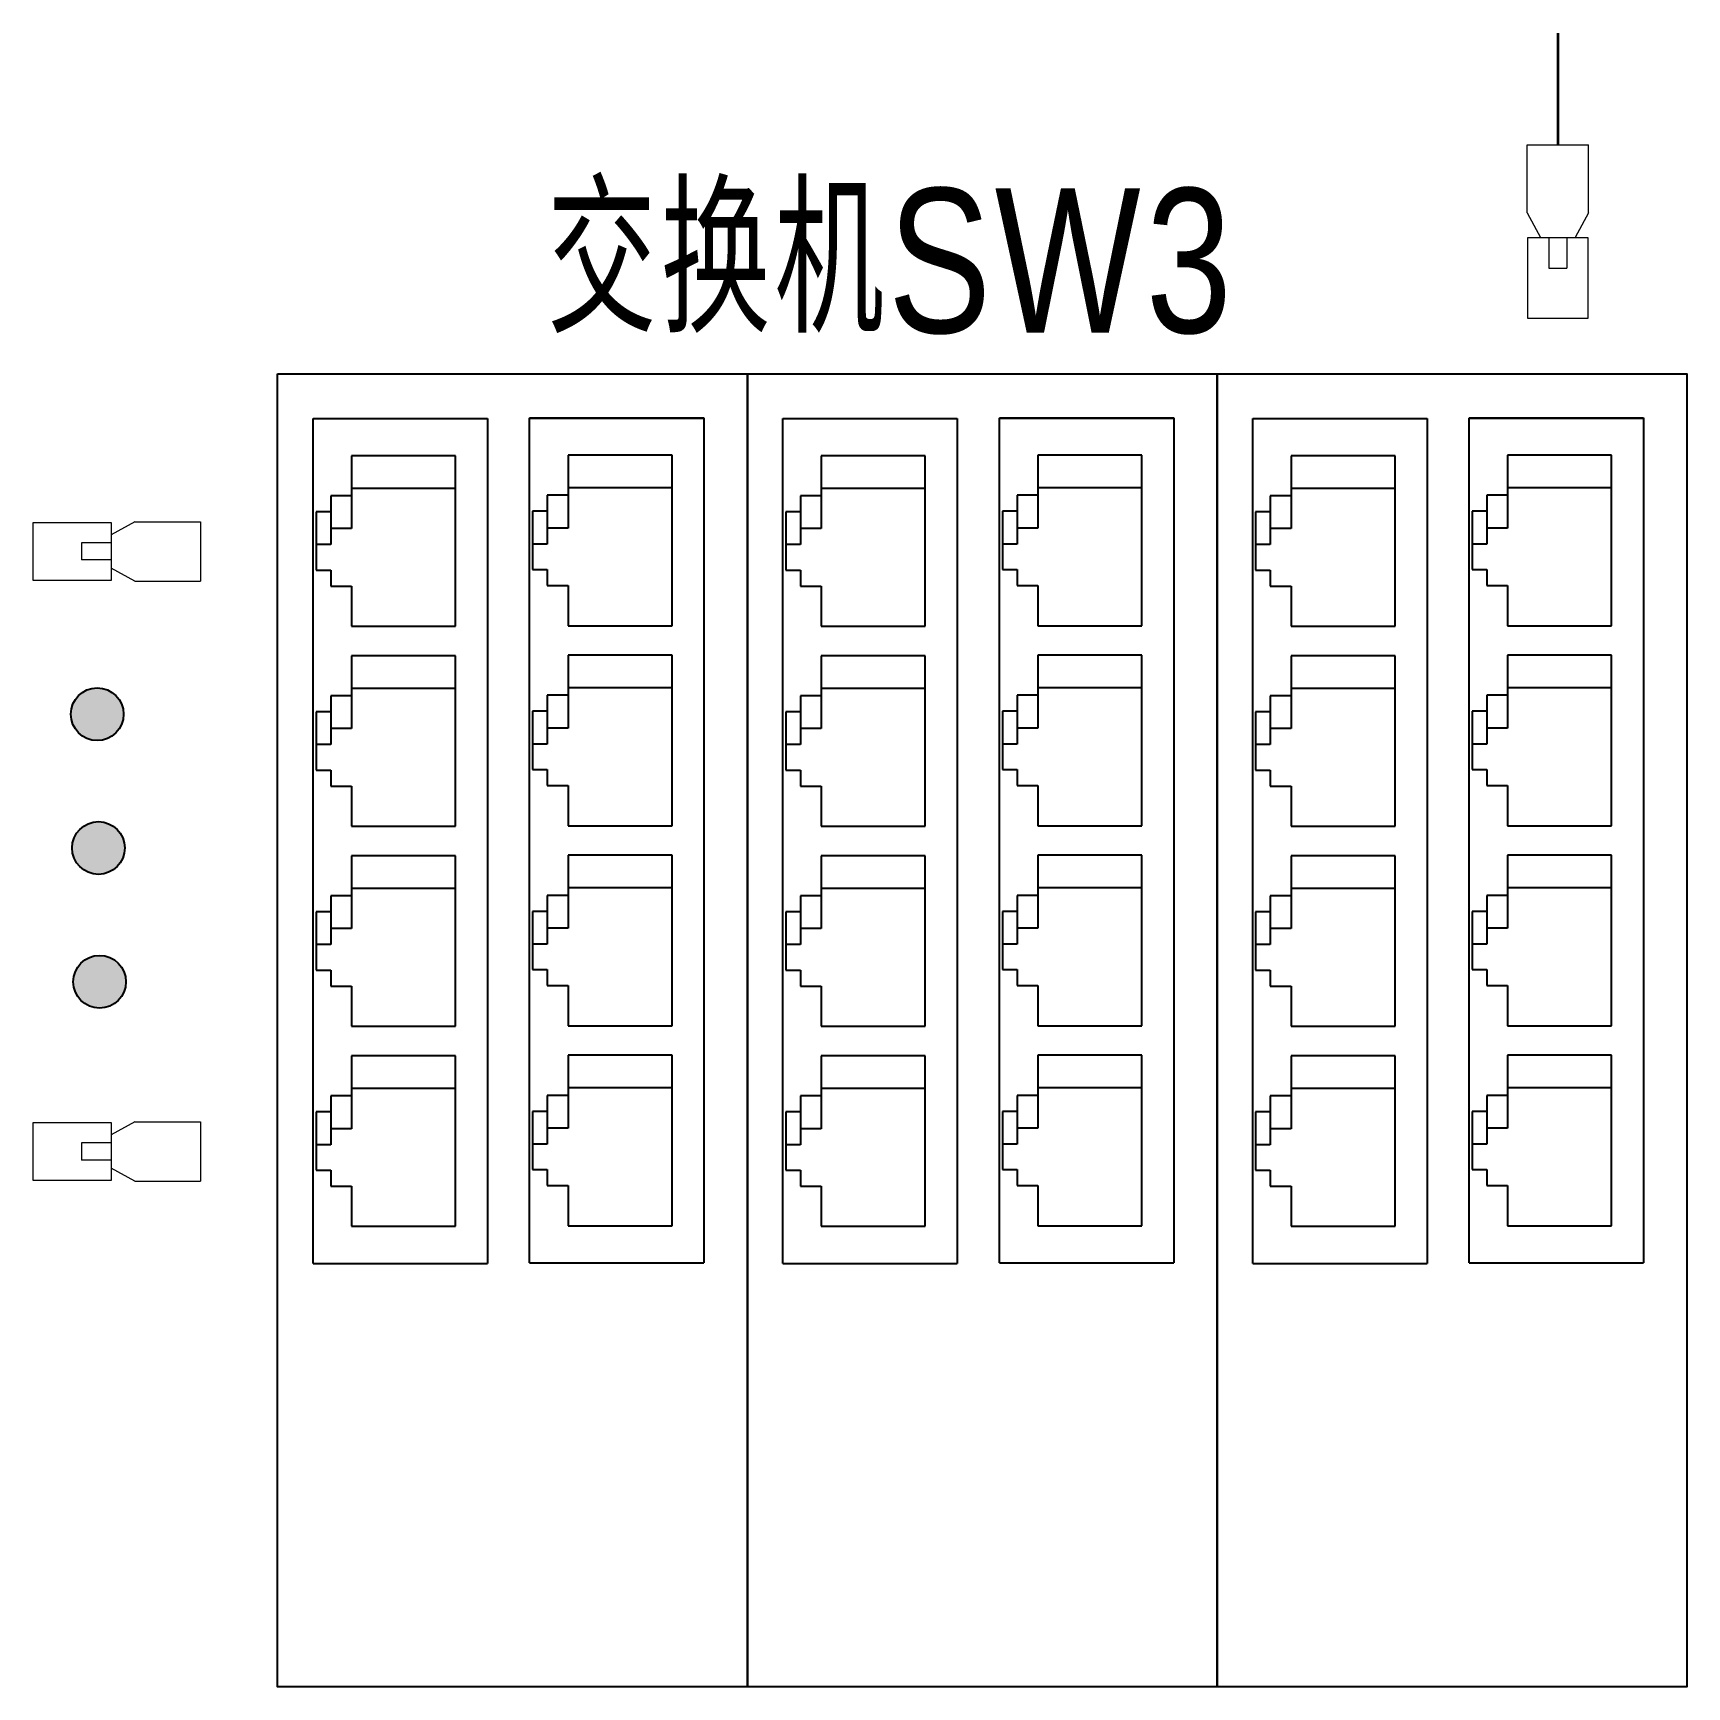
# Model space of a CAD drawing. Header units: millimetres. Extents: x -705761 to 1364679, y -410401 to 446404.
# Drawn here: x 777948 to 781956, y 150557 to 154564 of the extents above; entities that cross this region are included whole.
import ezdxf
from ezdxf.enums import TextEntityAlignment as Align

# ---------------------------------------------------------------- set-up
doc = ezdxf.new("R2010")
doc.units = ezdxf.units.MM
for name, color, linetype, lineweight in [('AM_2', 1, 'Continuous', 30), ('AM_5', 2, 'Continuous', 30), ('图框', 7, 'Continuous', 13), ('自动化标注', 90, 'Continuous', 0)]:
    doc.layers.add(name, color=color, linetype=linetype, lineweight=lineweight)
doc.layers.add('TK', color=7, linetype='Continuous')
doc.layers.add('模板-签名-公用', color=3, linetype='Continuous')
doc.styles.add('bsee', font='BSDI_XW.shx', dxfattribs={"width": 0.8, "bigfont": 'BSDI_HZ.shx'})
doc.styles.add('LZ-Roman', font='times.ttf')
doc.styles.add('Style-Times New Roman', font='times.ttf')
doc.styles.add('Style-仿宋_GB2312', font='')
doc.styles.add('宋体', font='', dxfattribs={"width": 0.7, "height": 2.5})
doc.styles.add('宋体_1', font='', dxfattribs={"width": 0.7, "height": 2.386364})
doc.styles.get('Style-仿宋_GB2312').set_extended_font_data('仿宋_GB2312')
doc.styles.get('宋体').set_extended_font_data('SimSun')
doc.styles.get('宋体_1').set_extended_font_data('SimSun')

msp = doc.modelspace()

# ---------------------------------------------------------------- texts
at = {"color": 7, "linetype": 'Continuous', "lineweight": 30, "insert": (780026.58, 154010.26), "char_height": 350, "width": 9542.2394, "attachment_point": 5, "line_spacing_factor": 0.6, "style": 'bsee'}
msp.add_mtext('{\\T1.036;交换机SW3}', dxfattribs=at)

# ---------------------------------------------------------------- blocks, each defined once
blk = doc.blocks.new('*U650')
at = {"layer": 'AM_2', "color": 7, "linetype": 'Continuous', "lineweight": 0}
for p, q in [((-0.155, -0.103), (-0.155, -0.642)), ((0.156, -0.103), (0.156, -0.642))]:
    blk.add_line(p, q, dxfattribs=at)
at = {"layer": 'AM_2', "color": 7, "linetype": 'Continuous', "lineweight": 0, "flags": 128}
for points in [[(-0.527, -0.103), (0.527, -0.103), (0.527, -1.522), (-0.527, -1.522), (-0.527, -0.103), (-0.527, -0.103)], [(-0.155, -0.642), (0.156, -0.642)]]:
    blk.add_lwpolyline(points, dxfattribs=at)
at = {"layer": 'AM_5', "color": 7, "linetype": 'Continuous', "lineweight": 0}
for p, q in [((-0.54, 1.522), (0.54, 1.522)), ((-0.54, 0.329), (-0.54, 1.522)), ((-0.54, 1.522), (0.54, 1.522)), ((0.54, 0.329), (0.54, 1.522)), ((-0.54, 0.329), (-0.302, -0.103)), ((0.54, 0.329), (0.302, -0.103))]:
    blk.add_line(p, q, dxfattribs=at)
blk = doc.blocks.new('*U643')
at = {"layer": 'AM_2', "color": 7, "linetype": 'Continuous', "lineweight": 0}
for p, q in [((-15.6, -10.3), (-15.6, -64.1)), ((15.5, -10.3), (15.5, -64.1))]:
    blk.add_line(p, q, dxfattribs=at)
at = {"layer": 'AM_2', "color": 7, "linetype": 'Continuous', "lineweight": 0, "flags": 128}
for points in [[(-52.7, -10.3), (52.7, -10.3), (52.7, -152.2), (-52.7, -152.2), (-52.7, -10.3), (-52.7, -10.3)], [(-15.6, -64.1), (15.5, -64.1)]]:
    blk.add_lwpolyline(points, dxfattribs=at)
at = {"layer": 'AM_5', "color": 7, "linetype": 'Continuous', "lineweight": 0}
for p, q in [((-54, 152.3), (54, 152.3)), ((-54, 32.9), (-54, 152.3)), ((-54, 152.3), (54, 152.3)), ((54, 32.9), (54, 152.3)), ((-54, 32.9), (-30.2, -10.3)), ((54, 32.9), (30.2, -10.3))]:
    blk.add_line(p, q, dxfattribs=at)
blk = doc.blocks.new('BSIET_通用图框_A3_1')
at = {"layer": '图框', "color": 7, "linetype": 'Continuous', "lineweight": 25}
for p, q in [((-367.8, 297), (-367.8, 292)), ((-315.2, 297), (-315.2, 292)), ((-262.6, 297), (-262.6, 292)), ((-210, 297), (-210, 292)), ((-157.4, 297), (-157.4, 292)), ((-104.8, 297), (-104.8, 292)), ((-52.2, 297), (-52.2, 292)), ((0, 247.5), (-5, 247.5)), ((0, 198), (-5, 198)), ((-420, 187), (-395, 187)), ((-412, 187), (-412, 87)), ((0, 148.5), (-5, 148.5)), ((-413.028, 145.317), (-418.653, 142.069)), ((-413.028, 138.821), (-413.028, 145.317)), ((-404.955, 145.317), (-410.58, 142.069)), ((-404.955, 138.821), (-404.955, 145.317)), ((-418.653, 142.069), (-413.028, 138.821)), ((-410.58, 142.069), (-404.955, 138.821)), ((0, 99), (-5, 99)), ((-413.028, 95.317), (-418.653, 92.069)), ((-413.028, 88.821), (-413.028, 95.317)), ((-404.955, 95.317), (-410.58, 92.069)), ((-404.955, 88.821), (-404.955, 95.317)), ((-418.653, 92.069), (-413.028, 88.821)), ((-410.58, 92.069), (-404.955, 88.821)), ((0, 49.5), (-5, 49.5)), ((-367.8, 0), (-367.8, 5)), ((-315.2, 0), (-315.2, 5)), ((-262.6, 0), (-262.6, 5)), ((-210, 0), (-210, 5)), ((-157.4, 0), (-157.4, 5)), ((-104.8, 0), (-104.8, 5)), ((-52.2, 0), (-52.2, 5))]:
    blk.add_line(p, q, dxfattribs=at)
at = {"layer": '图框', "color": 7, "linetype": 'Continuous', "lineweight": 20}
for p, q in [((-420, 292), (-395, 292)), ((-420, 292), (-395, 292)), ((-420, 292), (-395, 292)), ((-420, 292), (-395, 292)), ((-420, 187), (-395, 187)), ((-420, 187), (-395, 187)), ((-420.122, 61.207), (-395.122, 61.207)), ((-420, 61.207), (-395, 61.207)), ((-420, 61.207), (-395, 61.207)), ((-420, 61.207), (-395, 61.207)), ((-420.017, 53.207), (-395.017, 53.207)), ((-420.017, 53.207), (-395.017, 53.207)), ((-420.017, 53.207), (-395.017, 53.207)), ((-420, 53.207), (-395, 53.207)), ((-420, 45.207), (-395, 45.207)), ((-420, 37.207), (-395, 37.207)), ((-420, 29.207), (-395, 29.207)), ((-420, 21.207), (-395, 21.207)), ((-420, 13.207), (-395, 13.207)), ((-420, 5), (-395, 5))]:
    blk.add_line(p, q, dxfattribs=at)
at = {"layer": '图框', "color": 7, "linetype": 'Continuous', "lineweight": 35}
for p, q in [((-395, 187), (-420, 187)), ((-395, 187), (-420, 187)), ((-394.921, 177), (-420, 177)), ((-394.921, 158.455), (-420, 158.455)), ((-395.057, 148.352), (-420, 148.352)), ((-395, 137), (-420, 137)), ((-395, 137), (-420, 137)), ((-394.921, 127), (-420, 127)), ((-394.921, 108.455), (-420, 108.455)), ((-395.057, 98.352), (-420, 98.352)), ((-395, 87), (-420, 87))]:
    blk.add_line(p, q, dxfattribs=at)
at = {"layer": '图框', "color": 7, "linetype": 'Continuous', "lineweight": 50}
blk.add_line((-404, 187), (-404, 87), dxfattribs=at)
at = {"layer": '图框', "lineweight": 25}
blk.add_lwpolyline([(-420, 297), (0, 297), (0, 0), (-420, 0)], close=True, dxfattribs=at)
at = {"layer": '图框', "lineweight": 100}
blk.add_lwpolyline([(-395, 292), (-5, 292), (-5, 5), (-395, 5)], close=True, dxfattribs=at)
at = {"layer": 'TK', "style": '宋体_1', "width": 0.7, "flags": 3}
for tag, p in [('LZCO_NGZBS-W50-H30-D10_T7', (-43.865, 279.748)), ('LZCO_NJN-W50-H30-D10_T7', (-42.728, 248.654))]:
    blk.add_attdef(tag, text='', height=3, dxfattribs=at).set_placement(p, align=Align.MIDDLE_CENTER)
at = {"layer": 'TK', "style": '宋体', "width": 0.7, "flags": 3}
for tag, p in [('LZHQ_N会签6_T6_H6', (-407.253, 57.082)), ('LZHQ_N会签5_T6_H6', (-407.253, 49.082)), ('LZHQ_N会签4_T6_H6', (-407.253, 41.082)), ('LZHQ_N会签3_T6_H6', (-407.253, 33.082)), ('LZHQ_N会签2_T6_H6', (-407.253, 25.082)), ('LZHQ_N会签1_T6_H6', (-407.253, 17.082))]:
    blk.add_attdef(tag, text='', height=2.5, dxfattribs=at).set_placement(p, align=Align.MIDDLE)
at = {"layer": '图框', "color": 7, "linetype": 'Continuous', "lineweight": 25}
for s, height, style, width, p in [('1', 3, 'Style-仿宋_GB2312', 0.733334, (-394.894, 294.485)), ('2', 3, 'Style-仿宋_GB2312', 0.733334, (-342.697, 294.485)), ('3', 3, 'Style-仿宋_GB2312', 0.733334, (-290.097, 294.485)), ('4', 3, 'Style-仿宋_GB2312', 0.733334, (-237.497, 294.485)), ('5', 3, 'Style-仿宋_GB2312', 0.733334, (-184.897, 294.485)), ('6', 3, 'Style-仿宋_GB2312', 0.733334, (-132.297, 294.485)), ('7', 3, 'Style-仿宋_GB2312', 0.733334, (-79.697, 294.485)), ('8', 3, 'Style-仿宋_GB2312', 0.733334, (-27.097, 294.485)), ('A', 3.5, 'Style-仿宋_GB2312', 0.628572, (-2.068, 271.951)), ('B', 3.5, 'Style-仿宋_GB2312', 0.628572, (-2.068, 222.451)), ('C', 3.5, 'Style-仿宋_GB2312', 0.628572, (-2.067, 172.951)), ('D', 3.5, 'Style-仿宋_GB2312', 0.628572, (-2.068, 123.452)), ('E', 3.5, 'Style-仿宋_GB2312', 0.628572, (-2.426, 76.974)), ('F', 3.5, 'Style-仿宋_GB2312', 0.628572, (-2.426, 29.556)), ('1', 3, 'Style-仿宋_GB2312', 0.733334, (-395.001, 2.5)), ('2', 3, 'Style-仿宋_GB2312', 0.733334, (-342.801, 2.5)), ('3', 3, 'Style-仿宋_GB2312', 0.733334, (-290.201, 2.5)), ('4', 3, 'Style-仿宋_GB2312', 0.733334, (-237.601, 2.5)), ('5', 3, 'Style-仿宋_GB2312', 0.733334, (-185.001, 2.5)), ('6', 3, 'Style-仿宋_GB2312', 0.733334, (-132.401, 2.5)), ('7', 3, 'Style-仿宋_GB2312', 0.733334, (-79.801, 2.5)), ('8', 3, 'Style-仿宋_GB2312', 0.733334, (-27.201, 2.5)), ('A3', 3, 'Style-Times New Roman', 0.7, (-2.232, 1.953))]:
    blk.add_text(s, height=height, dxfattribs=dict(at, style=style, width=width)).set_placement(p, align=Align.MIDDLE_CENTER)
at = {"layer": '图框', "color": 7, "linetype": 'Continuous', "lineweight": 20, "style": 'LZ-Roman'}
for s, p in [('This drawing is the property of BSIET. All patents know-hows', (-410.8, 192)), ('and technical information contained therein are confidential.', (-407.2, 192)), ('It shall not be copied, duplicated,submitted or disclosed to ', (-403.6, 192))]:
    blk.add_text(s, height=2.6, rotation=90, dxfattribs=at).set_placement(p, align=Align.TOP_LEFT)
at = {"layer": '图框', "color": 7, "linetype": 'Continuous', "lineweight": 20, "style": 'Style-仿宋_GB2312', "width": 0.807692}
blk.add_text('本图的权益，属北京首钢国际工程技术有限公司所有。所含的专利、专有技术', height=2.6, rotation=90, dxfattribs=at).set_placement((-418, 192), align=Align.TOP_LEFT)
at = {"layer": '图框', "color": 7, "linetype": 'Continuous'}
for s, height, style, width, p in [('和信息，应予保密。未经本公司许可，不得复制、提供或披露给任何第三方。', 2.6, 'Style-仿宋_GB2312', 0.807692, (-411.8, 192)), ('Name', 1.6, 'Style-Times New Roman', 0.55, (-396.295, 165.994)), ('Places', 1.6, 'Style-Times New Roman', 0.55, (-396.538, 152.125)), ('Index', 1.6, 'Style-Times New Roman', 0.55, (-396.425, 141.361)), ('Name', 1.6, 'Style-Times New Roman', 0.55, (-396.439, 115.885)), ('Places', 1.6, 'Style-Times New Roman', 0.55, (-396.43, 101.916)), ('Index', 1.6, 'Style-Times New Roman', 0.55, (-396.457, 90.974))]:
    blk.add_text(s, height=height, rotation=90, dxfattribs=dict(at, style=style, width=width)).set_placement(p)
at = {"layer": '图框', "color": 7, "linetype": 'Continuous', "style": 'LZ-Roman'}
blk.add_text('anythird party without consent of BSIET.', height=2.6, rotation=90, dxfattribs=at).set_placement((-397.4, 191.841))
at = {"layer": '图框', "color": 7, "linetype": 'Continuous', "lineweight": 20, "style": 'Style-仿宋_GB2312', "width": 0.678571}
for s, p in [('日 期', (-399.207, 178.679)), ('姓 名', (-399.316, 164.399)), ('处 数', (-399.323, 150.233)), ('修改标记', (-399.208, 137.339)), ('日 期', (-399.207, 128.787)), ('姓 名', (-399.38, 114.344)), ('处 数', (-399.495, 100.342)), ('修改标记', (-399.495, 87.448))]:
    blk.add_text(s, height=2.8, rotation=90, dxfattribs=at).set_placement(p)
at = {"layer": '图框', "color": 7, "linetype": 'Continuous', "lineweight": 25, "style": 'Style-Times New Roman', "width": 0.55}
for p in [(-396.239, 180.852), (-396.396, 131.177)]:
    blk.add_text('Date', height=1.6, rotation=90, dxfattribs=at).set_placement(p)
at = {"layer": '图框', "color": 7, "linetype": 'Continuous', "style": 'Style-Times New Roman', "width": 0.5}
blk.add_text('会签栏  CONFIRM', height=3.5, dxfattribs=at).set_placement((-418.587, 7.847))
at = {"layer": '模板-签名-公用', "style": '宋体', "width": 0.7}
blk.add_attdef('LZTQINS', text='', height=2, dxfattribs=at).set_placement((-5, 5), align=Align.MIDDLE)
at = {"layer": '模板-签名-公用', "style": '宋体', "width": 0.7, "flags": 3}
blk.add_attdef('LZFRAME', (-40.909, 2.064), '', height=3, dxfattribs=at)

# ---------------------------------------------------------------- hatches: boundary and pattern name
at = {"layer": '图框', "linetype": 'Continuous', "lineweight": 25}
h = msp.add_hatch(color=0, dxfattribs=at)
h.dxf.hatch_style = 1
edge = h.paths.add_edge_path()
edge.add_arc((778103.28, 152913.63), 63.85, 0, 360)
h = msp.add_hatch(color=0, dxfattribs=at)
h.dxf.hatch_style = 1
edge = h.paths.add_edge_path()
edge.add_arc((778106.22, 152589.5), 63.85, 0, 360)
h = msp.add_hatch(color=0, dxfattribs=at)
h.dxf.hatch_style = 1
edge = h.paths.add_edge_path()
edge.add_arc((778106.22, 152589.5), 63.85, 0, 360)
h = msp.add_hatch(color=0, dxfattribs=at)
h.dxf.hatch_style = 1
edge = h.paths.add_edge_path()
edge.add_arc((778109.15, 152265.37), 63.85, 0, 360)

# ---------------------------------------------------------------- linework, layer by layer
at = {"color": 0, "linetype": 'Continuous', "ltscale": 0.01}
for p, q in [((778626.62, 153629.92), (779049, 153629.92)), ((778626.62, 153629.92), (778626.62, 153629.83)), ((778626.62, 151583.24), (778626.62, 153629.83)), ((778626.62, 153629.83), (779049, 153629.83)), ((779049, 153629.92), (779049, 153629.83)), ((779049, 153629.83), (779049, 151583.24)), ((779151.23, 153631.29), (779573.6, 153631.29)), ((779151.23, 153631.29), (779151.23, 153631.19)), ((779151.23, 151584.6), (779151.23, 153631.19)), ((779151.23, 153631.19), (779573.6, 153631.19)), ((779573.6, 153631.29), (779573.6, 153631.19)), ((779573.6, 153631.19), (779573.6, 151584.6)), ((779765.03, 153629.92), (780187.4, 153629.92)), ((779765.03, 153629.92), (779765.03, 153629.83)), ((779765.03, 151583.24), (779765.03, 153629.83)), ((779765.03, 153629.83), (780187.4, 153629.83)), ((780187.4, 153629.92), (780187.4, 153629.83)), ((780187.4, 153629.83), (780187.4, 151583.24)), ((780289.63, 153631.29), (780712.01, 153631.29)), ((780289.63, 153631.29), (780289.63, 153631.19)), ((780289.63, 151584.6), (780289.63, 153631.19)), ((780289.63, 153631.19), (780712.01, 153631.19)), ((780712.01, 153631.29), (780712.01, 153631.19)), ((780712.01, 153631.19), (780712.01, 151584.6)), ((780903.43, 153629.92), (781325.8, 153629.92)), ((780903.43, 153629.92), (780903.43, 153629.83)), ((780903.43, 151583.24), (780903.43, 153629.83)), ((780903.43, 153629.83), (781325.8, 153629.83)), ((781325.8, 153629.92), (781325.8, 153629.83)), ((781325.8, 153629.83), (781325.8, 151583.24)), ((781428.03, 153631.29), (781850.41, 153631.29)), ((781428.03, 153631.29), (781428.03, 153631.19)), ((781428.03, 151584.6), (781428.03, 153631.19)), ((781428.03, 153631.19), (781850.41, 153631.19)), ((781850.41, 153631.29), (781850.41, 153631.19)), ((781850.41, 153631.19), (781850.41, 151584.6)), ((778971.62, 153539.98), (778719.62, 153539.98)), ((778719.62, 153539.98), (778719.62, 153460.64)), ((778971.62, 153460.64), (778971.62, 153539.98)), ((779496.23, 153541.35), (779244.22, 153541.35)), ((779244.22, 153541.35), (779244.22, 153462)), ((779496.23, 153462), (779496.23, 153541.35)), ((780110.03, 153539.98), (779858.02, 153539.98)), ((779858.02, 153539.98), (779858.02, 153460.64)), ((780110.03, 153460.64), (780110.03, 153539.98)), ((780634.63, 153541.35), (780382.62, 153541.35)), ((780382.62, 153541.35), (780382.62, 153462)), ((780634.63, 153462), (780634.63, 153541.35)), ((781248.43, 153539.98), (780996.42, 153539.98)), ((780996.42, 153539.98), (780996.42, 153460.64)), ((781248.43, 153460.64), (781248.43, 153539.98)), ((781773.03, 153541.35), (781521.03, 153541.35)), ((781521.03, 153541.35), (781521.03, 153462)), ((781773.03, 153462), (781773.03, 153541.35)), ((778971.62, 153460.64), (778719.62, 153460.64)), ((778719.62, 153460.64), (778719.62, 153442.63)), ((778971.62, 153126.76), (778971.62, 153460.64)), ((779496.23, 153462), (779244.22, 153462)), ((779244.22, 153462), (779244.22, 153443.99)), ((779496.23, 153128.13), (779496.23, 153462)), ((780110.03, 153460.64), (779858.02, 153460.64)), ((779858.02, 153460.64), (779858.02, 153442.63)), ((780110.03, 153126.76), (780110.03, 153460.64)), ((780634.63, 153462), (780382.62, 153462)), ((780382.62, 153462), (780382.62, 153443.99)), ((780634.63, 153128.13), (780634.63, 153462)), ((781248.43, 153460.64), (780996.42, 153460.64)), ((780996.42, 153460.64), (780996.42, 153442.63)), ((781248.43, 153126.76), (781248.43, 153460.64)), ((781773.03, 153462), (781521.03, 153462)), ((781521.03, 153462), (781521.03, 153443.99)), ((781773.03, 153128.13), (781773.03, 153462)), ((778719.62, 153442.63), (778669.22, 153442.63)), ((778669.22, 153442.63), (778669.22, 153403.86)), ((778719.62, 153442.63), (778719.62, 153363.28)), ((779244.22, 153443.99), (779193.82, 153443.99)), ((779193.82, 153443.99), (779193.82, 153405.22)), ((779244.22, 153443.99), (779244.22, 153364.65)), ((779858.02, 153442.63), (779807.62, 153442.63)), ((779807.62, 153442.63), (779807.62, 153403.86)), ((779858.02, 153442.63), (779858.02, 153363.28)), ((780382.62, 153443.99), (780332.22, 153443.99)), ((780332.22, 153443.99), (780332.22, 153405.22)), ((780382.62, 153443.99), (780382.62, 153364.65)), ((780996.42, 153442.63), (780946.02, 153442.63)), ((780946.02, 153442.63), (780946.02, 153403.86)), ((780996.42, 153442.63), (780996.42, 153363.28)), ((781521.03, 153443.99), (781470.63, 153443.99)), ((781470.63, 153443.99), (781470.63, 153405.22)), ((781521.03, 153443.99), (781521.03, 153364.65)), ((778633.72, 153403.86), (778633.72, 153324.51)), ((778669.22, 153403.86), (778633.72, 153403.86)), ((778669.22, 153403.86), (778669.22, 153363.28)), ((779158.33, 153405.22), (779158.33, 153325.88)), ((779193.82, 153405.22), (779158.33, 153405.22)), ((779193.82, 153405.22), (779193.82, 153364.65)), ((779772.12, 153403.86), (779772.12, 153324.51)), ((779807.62, 153403.86), (779772.12, 153403.86)), ((779807.62, 153403.86), (779807.62, 153363.28)), ((780296.73, 153405.22), (780296.73, 153325.88)), ((780332.22, 153405.22), (780296.73, 153405.22)), ((780332.22, 153405.22), (780332.22, 153364.65)), ((780910.53, 153403.86), (780910.53, 153324.51)), ((780946.02, 153403.86), (780910.53, 153403.86)), ((780946.02, 153403.86), (780946.02, 153363.28)), ((781435.13, 153405.22), (781435.13, 153325.88)), ((781470.63, 153405.22), (781435.13, 153405.22)), ((781470.63, 153405.22), (781470.63, 153364.65)), ((778719.62, 153363.28), (778669.22, 153363.28)), ((778669.22, 153363.28), (778669.22, 153324.51)), ((779244.22, 153364.65), (779193.82, 153364.65)), ((779193.82, 153364.65), (779193.82, 153325.88)), ((779858.02, 153363.28), (779807.62, 153363.28)), ((779807.62, 153363.28), (779807.62, 153324.51)), ((780382.62, 153364.65), (780332.22, 153364.65)), ((780332.22, 153364.65), (780332.22, 153325.88)), ((780996.42, 153363.28), (780946.02, 153363.28)), ((780946.02, 153363.28), (780946.02, 153324.51)), ((781521.03, 153364.65), (781470.63, 153364.65)), ((781470.63, 153364.65), (781470.63, 153325.88)), ((778633.72, 153324.51), (778633.72, 153262.89)), ((778669.22, 153324.51), (778633.72, 153324.51)), ((779158.33, 153325.88), (779158.33, 153264.25)), ((779193.82, 153325.88), (779158.33, 153325.88)), ((779772.12, 153324.51), (779772.12, 153262.89)), ((779807.62, 153324.51), (779772.12, 153324.51)), ((780296.73, 153325.88), (780296.73, 153264.25)), ((780332.22, 153325.88), (780296.73, 153325.88)), ((780910.53, 153324.51), (780910.53, 153262.89)), ((780946.02, 153324.51), (780910.53, 153324.51)), ((781435.13, 153325.88), (781435.13, 153264.25)), ((781470.63, 153325.88), (781435.13, 153325.88)), ((778633.72, 153262.89), (778669.22, 153262.89)), ((778669.22, 153262.89), (778669.22, 153224.12)), ((779158.33, 153264.25), (779193.82, 153264.25)), ((779193.82, 153264.25), (779193.82, 153225.48)), ((779772.12, 153262.89), (779807.62, 153262.89)), ((779807.62, 153262.89), (779807.62, 153224.12)), ((780296.73, 153264.25), (780332.22, 153264.25)), ((780332.22, 153264.25), (780332.22, 153225.48)), ((780910.53, 153262.89), (780946.02, 153262.89)), ((780946.02, 153262.89), (780946.02, 153224.12)), ((781435.13, 153264.25), (781470.63, 153264.25)), ((781470.63, 153264.25), (781470.63, 153225.48)), ((778669.22, 153224.12), (778719.62, 153224.12)), ((778719.62, 153224.12), (778719.62, 153126.76)), ((779193.82, 153225.48), (779244.22, 153225.48)), ((779244.22, 153225.48), (779244.22, 153128.13)), ((779807.62, 153224.12), (779858.02, 153224.12)), ((779858.02, 153224.12), (779858.02, 153126.76)), ((780332.22, 153225.48), (780382.62, 153225.48)), ((780382.62, 153225.48), (780382.62, 153128.13)), ((780946.02, 153224.12), (780996.42, 153224.12)), ((780996.42, 153224.12), (780996.42, 153126.76)), ((781470.63, 153225.48), (781521.03, 153225.48)), ((781521.03, 153225.48), (781521.03, 153128.13)), ((778719.62, 153126.76), (778971.62, 153126.76)), ((779244.22, 153128.13), (779496.23, 153128.13)), ((779858.02, 153126.76), (780110.03, 153126.76)), ((780382.62, 153128.13), (780634.63, 153128.13)), ((780996.42, 153126.76), (781248.43, 153126.76)), ((781521.03, 153128.13), (781773.03, 153128.13)), ((778719.62, 153055.39), (778719.62, 152976.05)), ((778971.62, 153055.39), (778719.62, 153055.39)), ((778971.62, 152976.05), (778971.62, 153055.39)), ((779244.22, 153056.76), (779244.22, 152977.41)), ((779496.23, 153056.76), (779244.22, 153056.76)), ((779496.23, 152977.41), (779496.23, 153056.76)), ((779858.02, 153055.39), (779858.02, 152976.05)), ((780110.03, 153055.39), (779858.02, 153055.39)), ((780110.03, 152976.05), (780110.03, 153055.39)), ((780382.62, 153056.76), (780382.62, 152977.41)), ((780634.63, 153056.76), (780382.62, 153056.76)), ((780634.63, 152977.41), (780634.63, 153056.76)), ((780996.42, 153055.39), (780996.42, 152976.05)), ((781248.43, 153055.39), (780996.42, 153055.39)), ((781248.43, 152976.05), (781248.43, 153055.39)), ((781521.03, 153056.76), (781521.03, 152977.41)), ((781773.03, 153056.76), (781521.03, 153056.76)), ((781773.03, 152977.41), (781773.03, 153056.76)), ((778719.62, 152976.05), (778719.62, 152958.04)), ((778971.62, 152976.05), (778719.62, 152976.05)), ((778971.62, 152642.17), (778971.62, 152976.05)), ((779244.22, 152977.41), (779244.22, 152959.4)), ((779496.23, 152977.41), (779244.22, 152977.41)), ((779496.23, 152643.54), (779496.23, 152977.41)), ((779858.02, 152976.05), (779858.02, 152958.04)), ((780110.03, 152976.05), (779858.02, 152976.05)), ((780110.03, 152642.17), (780110.03, 152976.05)), ((780382.62, 152977.41), (780382.62, 152959.4)), ((780634.63, 152977.41), (780382.62, 152977.41)), ((780634.63, 152643.54), (780634.63, 152977.41)), ((780996.42, 152976.05), (780996.42, 152958.04)), ((781248.43, 152976.05), (780996.42, 152976.05)), ((781248.43, 152642.17), (781248.43, 152976.05)), ((781521.03, 152977.41), (781521.03, 152959.4)), ((781773.03, 152977.41), (781521.03, 152977.41)), ((781773.03, 152643.54), (781773.03, 152977.41)), ((778719.62, 152958.04), (778669.22, 152958.04)), ((778669.22, 152958.04), (778669.22, 152919.27)), ((778719.62, 152958.04), (778719.62, 152878.69)), ((779244.22, 152959.4), (779193.82, 152959.4)), ((779193.82, 152959.4), (779193.82, 152920.63)), ((779244.22, 152959.4), (779244.22, 152880.06)), ((779858.02, 152958.04), (779807.62, 152958.04)), ((779807.62, 152958.04), (779807.62, 152919.27)), ((779858.02, 152958.04), (779858.02, 152878.69)), ((780382.62, 152959.4), (780332.22, 152959.4)), ((780332.22, 152959.4), (780332.22, 152920.63)), ((780382.62, 152959.4), (780382.62, 152880.06)), ((780996.42, 152958.04), (780946.02, 152958.04)), ((780946.02, 152958.04), (780946.02, 152919.27)), ((780996.42, 152958.04), (780996.42, 152878.69)), ((781521.03, 152959.4), (781470.63, 152959.4)), ((781470.63, 152959.4), (781470.63, 152920.63)), ((781521.03, 152959.4), (781521.03, 152880.06)), ((778633.72, 152919.27), (778633.72, 152839.92)), ((778669.22, 152919.27), (778633.72, 152919.27)), ((778669.22, 152919.27), (778669.22, 152878.69)), ((779158.33, 152920.63), (779158.33, 152841.29)), ((779193.82, 152920.63), (779158.33, 152920.63)), ((779193.82, 152920.63), (779193.82, 152880.06)), ((779772.12, 152919.27), (779772.12, 152839.92)), ((779807.62, 152919.27), (779772.12, 152919.27)), ((779807.62, 152919.27), (779807.62, 152878.69)), ((780296.73, 152920.63), (780296.73, 152841.29)), ((780332.22, 152920.63), (780296.73, 152920.63)), ((780332.22, 152920.63), (780332.22, 152880.06)), ((780910.53, 152919.27), (780910.53, 152839.92)), ((780946.02, 152919.27), (780910.53, 152919.27)), ((780946.02, 152919.27), (780946.02, 152878.69)), ((781435.13, 152920.63), (781435.13, 152841.29)), ((781470.63, 152920.63), (781435.13, 152920.63)), ((781470.63, 152920.63), (781470.63, 152880.06)), ((778719.62, 152878.69), (778669.22, 152878.69)), ((778669.22, 152878.69), (778669.22, 152839.92)), ((779244.22, 152880.06), (779193.82, 152880.06)), ((779193.82, 152880.06), (779193.82, 152841.29)), ((779858.02, 152878.69), (779807.62, 152878.69)), ((779807.62, 152878.69), (779807.62, 152839.92)), ((780382.62, 152880.06), (780332.22, 152880.06)), ((780332.22, 152880.06), (780332.22, 152841.29)), ((780996.42, 152878.69), (780946.02, 152878.69)), ((780946.02, 152878.69), (780946.02, 152839.92)), ((781521.03, 152880.06), (781470.63, 152880.06)), ((781470.63, 152880.06), (781470.63, 152841.29)), ((778669.22, 152839.92), (778633.72, 152839.92)), ((778633.72, 152839.92), (778633.72, 152778.3)), ((779193.82, 152841.29), (779158.33, 152841.29)), ((779158.33, 152841.29), (779158.33, 152779.66)), ((779807.62, 152839.92), (779772.12, 152839.92)), ((779772.12, 152839.92), (779772.12, 152778.3)), ((780332.22, 152841.29), (780296.73, 152841.29)), ((780296.73, 152841.29), (780296.73, 152779.66)), ((780946.02, 152839.92), (780910.53, 152839.92)), ((780910.53, 152839.92), (780910.53, 152778.3)), ((781470.63, 152841.29), (781435.13, 152841.29)), ((781435.13, 152841.29), (781435.13, 152779.66)), ((778633.72, 152778.3), (778669.22, 152778.3)), ((778669.22, 152778.3), (778669.22, 152739.53)), ((779158.33, 152779.66), (779193.82, 152779.66)), ((779193.82, 152779.66), (779193.82, 152740.89)), ((779772.12, 152778.3), (779807.62, 152778.3)), ((779807.62, 152778.3), (779807.62, 152739.53)), ((780296.73, 152779.66), (780332.22, 152779.66)), ((780332.22, 152779.66), (780332.22, 152740.89)), ((780910.53, 152778.3), (780946.02, 152778.3)), ((780946.02, 152778.3), (780946.02, 152739.53)), ((781435.13, 152779.66), (781470.63, 152779.66)), ((781470.63, 152779.66), (781470.63, 152740.89)), ((778669.22, 152739.53), (778719.62, 152739.53)), ((778719.62, 152739.53), (778719.62, 152642.17)), ((779193.82, 152740.89), (779244.22, 152740.89)), ((779244.22, 152740.89), (779244.22, 152643.54)), ((779807.62, 152739.53), (779858.02, 152739.53)), ((779858.02, 152739.53), (779858.02, 152642.17)), ((780332.22, 152740.89), (780382.62, 152740.89)), ((780382.62, 152740.89), (780382.62, 152643.54)), ((780946.02, 152739.53), (780996.42, 152739.53)), ((780996.42, 152739.53), (780996.42, 152642.17)), ((781470.63, 152740.89), (781521.03, 152740.89)), ((781521.03, 152740.89), (781521.03, 152643.54)), ((778719.62, 152642.17), (778971.62, 152642.17)), ((779244.22, 152643.54), (779496.23, 152643.54)), ((779858.02, 152642.17), (780110.03, 152642.17)), ((780382.62, 152643.54), (780634.63, 152643.54)), ((780996.42, 152642.17), (781248.43, 152642.17)), ((781521.03, 152643.54), (781773.03, 152643.54)), ((778719.62, 152570.8), (778719.62, 152491.46)), ((778971.62, 152570.8), (778719.62, 152570.8)), ((778971.62, 152491.46), (778971.62, 152570.8)), ((779244.22, 152572.17), (779244.22, 152492.82)), ((779496.23, 152572.17), (779244.22, 152572.17)), ((779496.23, 152492.82), (779496.23, 152572.17)), ((779858.02, 152570.8), (779858.02, 152491.46)), ((780110.03, 152570.8), (779858.02, 152570.8)), ((780110.03, 152491.46), (780110.03, 152570.8)), ((780382.62, 152572.17), (780382.62, 152492.82)), ((780634.63, 152572.17), (780382.62, 152572.17)), ((780634.63, 152492.82), (780634.63, 152572.17)), ((780996.42, 152570.8), (780996.42, 152491.46)), ((781248.43, 152570.8), (780996.42, 152570.8)), ((781248.43, 152491.46), (781248.43, 152570.8)), ((781521.03, 152572.17), (781521.03, 152492.82)), ((781773.03, 152572.17), (781521.03, 152572.17)), ((781773.03, 152492.82), (781773.03, 152572.17)), ((778669.22, 152473.45), (778669.22, 152434.68)), ((778719.62, 152473.45), (778669.22, 152473.45)), ((778719.62, 152491.46), (778719.62, 152473.45)), ((778971.62, 152491.46), (778719.62, 152491.46)), ((778719.62, 152473.45), (778719.62, 152394.1)), ((778971.62, 152157.58), (778971.62, 152491.46)), ((779193.82, 152474.81), (779193.82, 152436.04)), ((779244.22, 152474.81), (779193.82, 152474.81)), ((779244.22, 152492.82), (779244.22, 152474.81)), ((779496.23, 152492.82), (779244.22, 152492.82)), ((779244.22, 152474.81), (779244.22, 152395.47)), ((779496.23, 152158.95), (779496.23, 152492.82)), ((779807.62, 152473.45), (779807.62, 152434.68)), ((779858.02, 152473.45), (779807.62, 152473.45)), ((779858.02, 152491.46), (779858.02, 152473.45)), ((780110.03, 152491.46), (779858.02, 152491.46)), ((779858.02, 152473.45), (779858.02, 152394.1)), ((780110.03, 152157.58), (780110.03, 152491.46)), ((780332.22, 152474.81), (780332.22, 152436.04)), ((780382.62, 152474.81), (780332.22, 152474.81)), ((780382.62, 152492.82), (780382.62, 152474.81)), ((780634.63, 152492.82), (780382.62, 152492.82)), ((780382.62, 152474.81), (780382.62, 152395.47)), ((780634.63, 152158.95), (780634.63, 152492.82)), ((780946.02, 152473.45), (780946.02, 152434.68)), ((780996.42, 152473.45), (780946.02, 152473.45)), ((780996.42, 152491.46), (780996.42, 152473.45)), ((781248.43, 152491.46), (780996.42, 152491.46)), ((780996.42, 152473.45), (780996.42, 152394.1)), ((781248.43, 152157.58), (781248.43, 152491.46)), ((781470.63, 152474.81), (781470.63, 152436.04)), ((781521.03, 152474.81), (781470.63, 152474.81)), ((781521.03, 152492.82), (781521.03, 152474.81)), ((781773.03, 152492.82), (781521.03, 152492.82)), ((781521.03, 152474.81), (781521.03, 152395.47)), ((781773.03, 152158.95), (781773.03, 152492.82)), ((778633.72, 152434.68), (778633.72, 152355.33)), ((778669.22, 152434.68), (778633.72, 152434.68)), ((778669.22, 152434.68), (778669.22, 152394.1)), ((779158.33, 152436.04), (779158.33, 152356.7)), ((779193.82, 152436.04), (779158.33, 152436.04)), ((779193.82, 152436.04), (779193.82, 152395.47)), ((779772.12, 152434.68), (779772.12, 152355.33)), ((779807.62, 152434.68), (779772.12, 152434.68)), ((779807.62, 152434.68), (779807.62, 152394.1)), ((780296.73, 152436.04), (780296.73, 152356.7)), ((780332.22, 152436.04), (780296.73, 152436.04)), ((780332.22, 152436.04), (780332.22, 152395.47)), ((780910.53, 152434.68), (780910.53, 152355.33)), ((780946.02, 152434.68), (780910.53, 152434.68)), ((780946.02, 152434.68), (780946.02, 152394.1)), ((781435.13, 152436.04), (781435.13, 152356.7)), ((781470.63, 152436.04), (781435.13, 152436.04)), ((781470.63, 152436.04), (781470.63, 152395.47)), ((778719.62, 152394.1), (778669.22, 152394.1)), ((778669.22, 152394.1), (778669.22, 152355.33)), ((779244.22, 152395.47), (779193.82, 152395.47)), ((779193.82, 152395.47), (779193.82, 152356.7)), ((779858.02, 152394.1), (779807.62, 152394.1)), ((779807.62, 152394.1), (779807.62, 152355.33)), ((780382.62, 152395.47), (780332.22, 152395.47)), ((780332.22, 152395.47), (780332.22, 152356.7)), ((780996.42, 152394.1), (780946.02, 152394.1)), ((780946.02, 152394.1), (780946.02, 152355.33)), ((781521.03, 152395.47), (781470.63, 152395.47)), ((781470.63, 152395.47), (781470.63, 152356.7)), ((778633.72, 152355.33), (778633.72, 152293.71)), ((778669.22, 152355.33), (778633.72, 152355.33)), ((779158.33, 152356.7), (779158.33, 152295.07)), ((779193.82, 152356.7), (779158.33, 152356.7)), ((779772.12, 152355.33), (779772.12, 152293.71)), ((779807.62, 152355.33), (779772.12, 152355.33)), ((780296.73, 152356.7), (780296.73, 152295.07)), ((780332.22, 152356.7), (780296.73, 152356.7)), ((780910.53, 152355.33), (780910.53, 152293.71)), ((780946.02, 152355.33), (780910.53, 152355.33)), ((781435.13, 152356.7), (781435.13, 152295.07)), ((781470.63, 152356.7), (781435.13, 152356.7)), ((778633.72, 152293.71), (778669.22, 152293.71)), ((778669.22, 152293.71), (778669.22, 152254.94)), ((779158.33, 152295.07), (779193.82, 152295.07)), ((779193.82, 152295.07), (779193.82, 152256.3)), ((779772.12, 152293.71), (779807.62, 152293.71)), ((779807.62, 152293.71), (779807.62, 152254.94)), ((780296.73, 152295.07), (780332.22, 152295.07)), ((780332.22, 152295.07), (780332.22, 152256.3)), ((780910.53, 152293.71), (780946.02, 152293.71)), ((780946.02, 152293.71), (780946.02, 152254.94)), ((781435.13, 152295.07), (781470.63, 152295.07)), ((781470.63, 152295.07), (781470.63, 152256.3)), ((778669.22, 152254.94), (778719.62, 152254.94)), ((778719.62, 152254.94), (778719.62, 152157.58)), ((779193.82, 152256.3), (779244.22, 152256.3)), ((779244.22, 152256.3), (779244.22, 152158.95)), ((779807.62, 152254.94), (779858.02, 152254.94)), ((779858.02, 152254.94), (779858.02, 152157.58)), ((780332.22, 152256.3), (780382.62, 152256.3)), ((780382.62, 152256.3), (780382.62, 152158.95)), ((780946.02, 152254.94), (780996.42, 152254.94)), ((780996.42, 152254.94), (780996.42, 152157.58)), ((781470.63, 152256.3), (781521.03, 152256.3)), ((781521.03, 152256.3), (781521.03, 152158.95)), ((778719.62, 152157.58), (778971.62, 152157.58)), ((779244.22, 152158.95), (779496.23, 152158.95)), ((779858.02, 152157.58), (780110.03, 152157.58)), ((780382.62, 152158.95), (780634.63, 152158.95)), ((780996.42, 152157.58), (781248.43, 152157.58)), ((781521.03, 152158.95), (781773.03, 152158.95)), ((778971.62, 152086.21), (778719.62, 152086.21)), ((778719.62, 152086.21), (778719.62, 152006.87)), ((778971.62, 152006.87), (778971.62, 152086.21)), ((779496.23, 152087.58), (779244.22, 152087.58)), ((779244.22, 152087.58), (779244.22, 152008.23)), ((779496.23, 152008.23), (779496.23, 152087.58)), ((780110.03, 152086.21), (779858.02, 152086.21)), ((779858.02, 152086.21), (779858.02, 152006.87)), ((780110.03, 152006.87), (780110.03, 152086.21)), ((780634.63, 152087.58), (780382.62, 152087.58)), ((780382.62, 152087.58), (780382.62, 152008.23)), ((780634.63, 152008.23), (780634.63, 152087.58)), ((781248.43, 152086.21), (780996.42, 152086.21)), ((780996.42, 152086.21), (780996.42, 152006.87)), ((781248.43, 152006.87), (781248.43, 152086.21)), ((781773.03, 152087.58), (781521.03, 152087.58)), ((781521.03, 152087.58), (781521.03, 152008.23)), ((781773.03, 152008.23), (781773.03, 152087.58)), ((778719.62, 151988.86), (778669.22, 151988.86)), ((778669.22, 151988.86), (778669.22, 151950.09)), ((778971.62, 152006.87), (778719.62, 152006.87)), ((778719.62, 152006.87), (778719.62, 151988.86)), ((778719.62, 151988.86), (778719.62, 151909.51)), ((778971.62, 151672.99), (778971.62, 152006.87)), ((779244.22, 151990.22), (779193.82, 151990.22)), ((779193.82, 151990.22), (779193.82, 151951.45)), ((779496.23, 152008.23), (779244.22, 152008.23)), ((779244.22, 152008.23), (779244.22, 151990.22)), ((779244.22, 151990.22), (779244.22, 151910.88)), ((779496.23, 151674.36), (779496.23, 152008.23)), ((779858.02, 151988.86), (779807.62, 151988.86)), ((779807.62, 151988.86), (779807.62, 151950.09)), ((780110.03, 152006.87), (779858.02, 152006.87)), ((779858.02, 152006.87), (779858.02, 151988.86)), ((779858.02, 151988.86), (779858.02, 151909.51)), ((780110.03, 151672.99), (780110.03, 152006.87)), ((780382.62, 151990.22), (780332.22, 151990.22)), ((780332.22, 151990.22), (780332.22, 151951.45)), ((780634.63, 152008.23), (780382.62, 152008.23)), ((780382.62, 152008.23), (780382.62, 151990.22)), ((780382.62, 151990.22), (780382.62, 151910.88)), ((780634.63, 151674.36), (780634.63, 152008.23)), ((780996.42, 151988.86), (780946.02, 151988.86)), ((780946.02, 151988.86), (780946.02, 151950.09)), ((781248.43, 152006.87), (780996.42, 152006.87)), ((780996.42, 152006.87), (780996.42, 151988.86)), ((780996.42, 151988.86), (780996.42, 151909.51)), ((781248.43, 151672.99), (781248.43, 152006.87)), ((781521.03, 151990.22), (781470.63, 151990.22)), ((781470.63, 151990.22), (781470.63, 151951.45)), ((781773.03, 152008.23), (781521.03, 152008.23)), ((781521.03, 152008.23), (781521.03, 151990.22)), ((781521.03, 151990.22), (781521.03, 151910.88)), ((781773.03, 151674.36), (781773.03, 152008.23)), ((778669.22, 151950.09), (778633.72, 151950.09)), ((778633.72, 151950.09), (778633.72, 151870.74)), ((778669.22, 151950.09), (778669.22, 151909.51)), ((779193.82, 151951.45), (779158.33, 151951.45)), ((779158.33, 151951.45), (779158.33, 151872.11)), ((779193.82, 151951.45), (779193.82, 151910.88)), ((779807.62, 151950.09), (779772.12, 151950.09)), ((779772.12, 151950.09), (779772.12, 151870.74)), ((779807.62, 151950.09), (779807.62, 151909.51)), ((780332.22, 151951.45), (780296.73, 151951.45)), ((780296.73, 151951.45), (780296.73, 151872.11)), ((780332.22, 151951.45), (780332.22, 151910.88)), ((780946.02, 151950.09), (780910.53, 151950.09)), ((780910.53, 151950.09), (780910.53, 151870.74)), ((780946.02, 151950.09), (780946.02, 151909.51)), ((781470.63, 151951.45), (781435.13, 151951.45)), ((781435.13, 151951.45), (781435.13, 151872.11)), ((781470.63, 151951.45), (781470.63, 151910.88)), ((778719.62, 151909.51), (778669.22, 151909.51)), ((778669.22, 151909.51), (778669.22, 151870.74)), ((779244.22, 151910.88), (779193.82, 151910.88)), ((779193.82, 151910.88), (779193.82, 151872.11)), ((779858.02, 151909.51), (779807.62, 151909.51)), ((779807.62, 151909.51), (779807.62, 151870.74)), ((780382.62, 151910.88), (780332.22, 151910.88)), ((780332.22, 151910.88), (780332.22, 151872.11)), ((780996.42, 151909.51), (780946.02, 151909.51)), ((780946.02, 151909.51), (780946.02, 151870.74)), ((781521.03, 151910.88), (781470.63, 151910.88)), ((781470.63, 151910.88), (781470.63, 151872.11)), ((778669.22, 151870.74), (778633.72, 151870.74)), ((778633.72, 151870.74), (778633.72, 151809.12)), ((779193.82, 151872.11), (779158.33, 151872.11)), ((779158.33, 151872.11), (779158.33, 151810.48)), ((779807.62, 151870.74), (779772.12, 151870.74)), ((779772.12, 151870.74), (779772.12, 151809.12)), ((780332.22, 151872.11), (780296.73, 151872.11)), ((780296.73, 151872.11), (780296.73, 151810.48)), ((780946.02, 151870.74), (780910.53, 151870.74)), ((780910.53, 151870.74), (780910.53, 151809.12)), ((781470.63, 151872.11), (781435.13, 151872.11)), ((781435.13, 151872.11), (781435.13, 151810.48)), ((778633.72, 151809.12), (778669.22, 151809.12)), ((778669.22, 151809.12), (778669.22, 151770.35)), ((779158.33, 151810.48), (779193.82, 151810.48)), ((779193.82, 151810.48), (779193.82, 151771.71)), ((779772.12, 151809.12), (779807.62, 151809.12)), ((779807.62, 151809.12), (779807.62, 151770.35)), ((780296.73, 151810.48), (780332.22, 151810.48)), ((780332.22, 151810.48), (780332.22, 151771.71)), ((780910.53, 151809.12), (780946.02, 151809.12)), ((780946.02, 151809.12), (780946.02, 151770.35)), ((781435.13, 151810.48), (781470.63, 151810.48)), ((781470.63, 151810.48), (781470.63, 151771.71)), ((778669.22, 151770.35), (778719.62, 151770.35)), ((778719.62, 151770.35), (778719.62, 151672.99)), ((779193.82, 151771.71), (779244.22, 151771.71)), ((779244.22, 151771.71), (779244.22, 151674.36)), ((779807.62, 151770.35), (779858.02, 151770.35)), ((779858.02, 151770.35), (779858.02, 151672.99)), ((780332.22, 151771.71), (780382.62, 151771.71)), ((780382.62, 151771.71), (780382.62, 151674.36)), ((780946.02, 151770.35), (780996.42, 151770.35)), ((780996.42, 151770.35), (780996.42, 151672.99)), ((781470.63, 151771.71), (781521.03, 151771.71)), ((781521.03, 151771.71), (781521.03, 151674.36)), ((778719.62, 151672.99), (778971.62, 151672.99)), ((779244.22, 151674.36), (779496.23, 151674.36)), ((779858.02, 151672.99), (780110.03, 151672.99)), ((780382.62, 151674.36), (780634.63, 151674.36)), ((780996.42, 151672.99), (781248.43, 151672.99)), ((781521.03, 151674.36), (781773.03, 151674.36)), ((778626.62, 151583.24), (779049, 151583.24)), ((778626.62, 151582.92), (778626.62, 151583.24)), ((778626.62, 151582.92), (779049, 151582.92)), ((779049, 151583.24), (779049, 151582.92)), ((779151.23, 151584.6), (779573.6, 151584.6)), ((779151.23, 151584.29), (779151.23, 151584.6)), ((779151.23, 151584.29), (779573.6, 151584.29)), ((779573.6, 151584.6), (779573.6, 151584.29)), ((779765.03, 151583.24), (780187.4, 151583.24)), ((779765.03, 151582.92), (779765.03, 151583.24)), ((779765.03, 151582.92), (780187.4, 151582.92)), ((780187.4, 151583.24), (780187.4, 151582.92)), ((780289.63, 151584.6), (780712.01, 151584.6)), ((780289.63, 151584.29), (780289.63, 151584.6)), ((780289.63, 151584.29), (780712.01, 151584.29)), ((780712.01, 151584.6), (780712.01, 151584.29)), ((780903.43, 151583.24), (781325.8, 151583.24)), ((780903.43, 151582.92), (780903.43, 151583.24)), ((780903.43, 151582.92), (781325.8, 151582.92)), ((781325.8, 151583.24), (781325.8, 151582.92)), ((781428.03, 151584.6), (781850.41, 151584.6)), ((781428.03, 151584.29), (781428.03, 151584.6)), ((781428.03, 151584.29), (781850.41, 151584.29)), ((781850.41, 151584.6), (781850.41, 151584.29))]:
    msp.add_line(p, q, dxfattribs=at)
for points in [[(778540.41, 153738.07), (779678.81, 153738.07), (779678.81, 150557.04), (778540.41, 150557.04)], [(779678.81, 153738.07), (780817.22, 153738.07), (780817.22, 150557.04), (779678.81, 150557.04)], [(780817.22, 153738.07), (781955.62, 153738.07), (781955.62, 150557.04), (780817.22, 150557.04)]]:
    msp.add_lwpolyline(points, close=True, dxfattribs=at)
at = {"layer": '图框', "color": 0, "linetype": 'Continuous', "lineweight": 25}
for centre in [(778103.28, 152913.63), (778106.22, 152589.5), (778106.22, 152589.5), (778109.15, 152265.37)]:
    msp.add_circle(centre, 63.85, dxfattribs=at)
at = {"layer": '自动化标注', "color": 1, "lineweight": 35}
msp.add_line((781642.76, 154563.8), (781642.76, 154293.08), dxfattribs=at)

# ---------------------------------------------------------------- block references
at = {"layer": 'AM_5', "color": 0, "linetype": 'Continuous', "lineweight": 0, "xscale": 138.24, "yscale": 138.24, "zscale": 138.24}
msp.add_blockref('*U650', (781642.76, 154082.63), dxfattribs=at)
at = {"layer": 'AM_5', "color": 7, "linetype": 'Continuous', "lineweight": 13, "ltscale": 110, "xscale": 1.331, "yscale": 1.331, "zscale": 1.331, "rotation": 270}
for p in [(778150.51, 153307.87), (778150.51, 151854.1)]:
    msp.add_blockref('*U643', p, dxfattribs=at)
at = {"layer": '图框', "color": 1, "lineweight": 15, "xscale": 100, "yscale": 100, "zscale": 100}
msp.add_blockref('BSIET_通用图框_A3_1', (805430.71, 135627.46), dxfattribs=at)

msp.set_redraw_order([(e.dxf.handle, doc.entitydb.next_handle()) for e in msp.query("TEXT MTEXT ATTDEF DIMENSION ARC_DIMENSION")])  # texts and dimensions are drawn at this point

doc.saveas('drawing.dxf')
